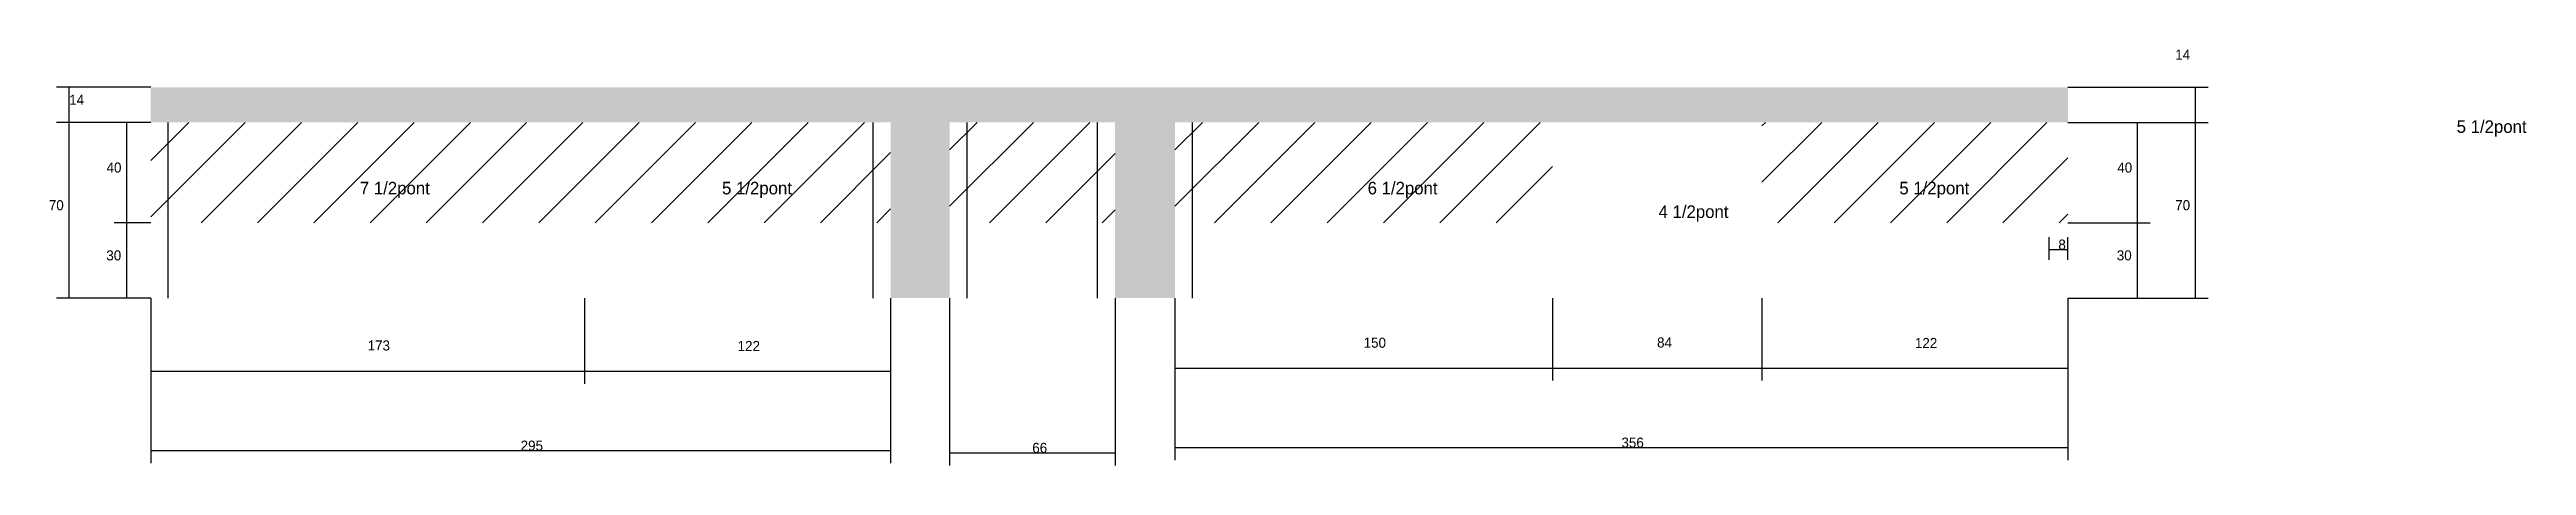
# Model space of a CAD drawing. Header units: metres. Extents: x -2848 to 22762, y -45195 to 1016.
# Drawn here: x 2806 to 3794, y -35800 to -35634 of the extents above; entities that cross this region are included whole.
import ezdxf

# ---------------------------------------------------------------- set-up
doc = ezdxf.new("R2010")
doc.units = ezdxf.units.M
for name, color, linetype in [('COTA', 4, 'Continuous'), ('Hachura', 253, 'Continuous'), ('NOMENCLATURA', 7, 'Continuous'), ('SARR_2.2x7', 40, 'Continuous')]:
    doc.layers.add(name, color=color, linetype=linetype)

msp = doc.modelspace()

# ---------------------------------------------------------------- texts
at = {"layer": 'COTA'}
for s, p in [('14', (3653.9, -35638.4)), ('14', (2814.2, -35656.4)), ('40', (2829.1, -35683.4)), ('40', (3630.8, -35683.4)), ('70', (2806.1, -35698.4)), ('70', (3653.9, -35698.4)), ('8', (3607.3, -35714.1)), ('30', (2829, -35718.4)), ('30', (3630.6, -35718.4)), ('150', (3330.3, -35753.2)), ('84', (3447.3, -35753.1)), ('122', (3550.1, -35753.3)), ('173', (2933.2, -35754.3)), ('122', (3080.7, -35754.5)), ('356', (3433.1, -35793)), ('295', (2994.2, -35794.2)), ('66', (3198.2, -35795.1))]:
    msp.add_text(s, height=4, dxfattribs=at).set_placement(p)
at = {"layer": 'NOMENCLATURA'}
for s, p in [('5 1/2pont', (3766.1, -35667.6)), ('7 1/2pont', (2930.1, -35692.1)), ('5 1/2pont', (3074.5, -35692.1)), ('6 1/2pont', (3331.9, -35692.1)), ('5 1/2pont', (3543.9, -35692.1)), ('4 1/2pont', (3447.9, -35701.5))]:
    msp.add_text(s, height=5, dxfattribs=at).set_placement(p)

# ---------------------------------------------------------------- hatches: boundary and pattern name
at = {"layer": 'COTA'}
h = msp.add_hatch(dxfattribs=at)
h.set_pattern_fill('AR-CONC', scale=0.03)
h.paths.add_polyline_path([(3141.7, -35733.4), (3165.2, -35733.4), (3165.2, -35663.4), (3231.2, -35663.4), (3231.2, -35733.4), (3255.1, -35733.4), (3255.1, -35663.4), (3611.1, -35663.4), (3611.1, -35649.4), (2846.7, -35649.4), (2846.7, -35663.4), (3141.7, -35663.4)])
at = {"layer": 'Hachura'}
h = msp.add_hatch(dxfattribs=at)
h.set_pattern_fill('ANSI31', scale=5)
h.paths.add_polyline_path([(3019.7, -35703.4), (3019.7, -35663.4), (2846.7, -35663.4), (2846.7, -35703.4)])
h = msp.add_hatch(dxfattribs=at)
h.set_pattern_fill('ANSI31', scale=5)
h.paths.add_polyline_path([(3019.7, -35663.4), (3019.7, -35703.4), (3141.7, -35703.4), (3141.7, -35663.4)])
h = msp.add_hatch(dxfattribs=at)
h.set_pattern_fill('ANSI31', scale=5)
h.paths.add_polyline_path([(3231.2, -35703.4), (3231.2, -35663.4), (3165.2, -35663.4), (3165.2, -35703.4)])
h = msp.add_hatch(dxfattribs=at)
h.set_pattern_fill('ANSI31', scale=5)
h.paths.add_polyline_path([(3405.6, -35703.4), (3405.6, -35663.4), (3255.1, -35663.4), (3255.1, -35703.4)])
h = msp.add_hatch(dxfattribs=at)
h.set_pattern_fill('ANSI31', scale=5)
h.paths.add_polyline_path([(3489.1, -35663.4), (3489.1, -35703.4), (3611.1, -35703.4), (3611.1, -35663.4)])

# ---------------------------------------------------------------- linework, layer by layer
at = {"layer": 'COTA'}
for p, q in [((2846.7, -35649.4), (2809.2, -35649.4)), ((2814.2, -35663.4), (2814.2, -35649.4)), ((3611.1, -35649.4), (3667, -35649.4)), ((3662, -35663.4), (3662, -35649.4)), ((2846.7, -35663.4), (2809.2, -35663.4)), ((2846.7, -35663.4), (2809.2, -35663.4)), ((2814.2, -35733.4), (2814.2, -35663.4)), ((2846.7, -35663.4), (2832.2, -35663.4)), ((2837.2, -35703.4), (2837.2, -35663.4)), ((3611.1, -35663.4), (3643.9, -35663.4)), ((3611.1, -35663.4), (3667, -35663.4)), ((3611.1, -35663.4), (3667, -35663.4)), ((3638.9, -35703.4), (3638.9, -35663.4)), ((3662, -35733.4), (3662, -35663.4)), ((2846.7, -35703.4), (2832.2, -35703.4)), ((2846.7, -35703.4), (2832.2, -35703.4)), ((2837.2, -35733.4), (2837.2, -35703.4)), ((3603.6, -35718.2), (3603.6, -35709.1)), ((3611.1, -35703.4), (3643.9, -35703.4)), ((3611.1, -35703.4), (3643.9, -35703.4)), ((3611.1, -35718.2), (3611.1, -35709.1)), ((3638.9, -35733.4), (3638.9, -35703.4)), ((3603.6, -35714.1), (3611.1, -35714.1)), ((2846.7, -35733.4), (2809.2, -35733.4)), ((2846.7, -35733.4), (2832.2, -35733.4)), ((2846.7, -35733.4), (2846.7, -35767.6)), ((2846.7, -35733.4), (2846.7, -35799.2)), ((3019.7, -35733.4), (3019.7, -35767.6)), ((3019.7, -35733.4), (3019.7, -35767.6)), ((3141.7, -35733.4), (3141.7, -35799.2)), ((3141.7, -35733.4), (3141.7, -35767.6)), ((3165.2, -35733.4), (3165.2, -35800.1)), ((3231.2, -35733.4), (3231.2, -35800.1)), ((3255.1, -35733.4), (3255.1, -35798)), ((3255.1, -35733.4), (3255.1, -35766.3)), ((3405.6, -35733.4), (3405.6, -35766.3)), ((3405.6, -35733.4), (3405.6, -35766.3)), ((3489.1, -35733.4), (3489.1, -35766.3)), ((3489.1, -35733.4), (3489.1, -35766.3)), ((3611.1, -35733.4), (3611.1, -35798)), ((3611.1, -35733.4), (3611.1, -35766.3)), ((3611.1, -35733.4), (3643.9, -35733.4)), ((3611.1, -35733.4), (3667, -35733.4)), ((2846.7, -35762.6), (3019.7, -35762.6)), ((3019.7, -35762.6), (3141.7, -35762.6)), ((3255.1, -35761.3), (3405.6, -35761.3)), ((3405.6, -35761.3), (3489.1, -35761.3)), ((3489.1, -35761.3), (3611.1, -35761.3)), ((2846.7, -35794.2), (3141.7, -35794.2)), ((3165.2, -35795.1), (3231.2, -35795.1)), ((3255.1, -35793), (3611.1, -35793))]:
    msp.add_line(p, q, dxfattribs=at)
at = {"layer": 'SARR_2.2x7'}
for p, q in [((2853.7, -35703.4), (2853.7, -35663.4)), ((3134.7, -35703.4), (3134.7, -35663.4)), ((3172.2, -35703.4), (3172.2, -35663.4)), ((3224.2, -35703.4), (3224.2, -35663.4)), ((3262.1, -35703.4), (3262.1, -35663.4)), ((2853.7, -35733.4), (2853.7, -35703.4)), ((3134.7, -35733.4), (3134.7, -35703.4)), ((3172.2, -35733.4), (3172.2, -35703.4)), ((3224.2, -35733.4), (3224.2, -35703.4)), ((3262.1, -35733.4), (3262.1, -35703.4))]:
    msp.add_line(p, q, dxfattribs=at)

msp.set_redraw_order([(e.dxf.handle, doc.entitydb.next_handle()) for e in msp.query("TEXT MTEXT ATTDEF DIMENSION ARC_DIMENSION")])  # texts and dimensions are drawn at this point

doc.saveas('drawing.dxf')
